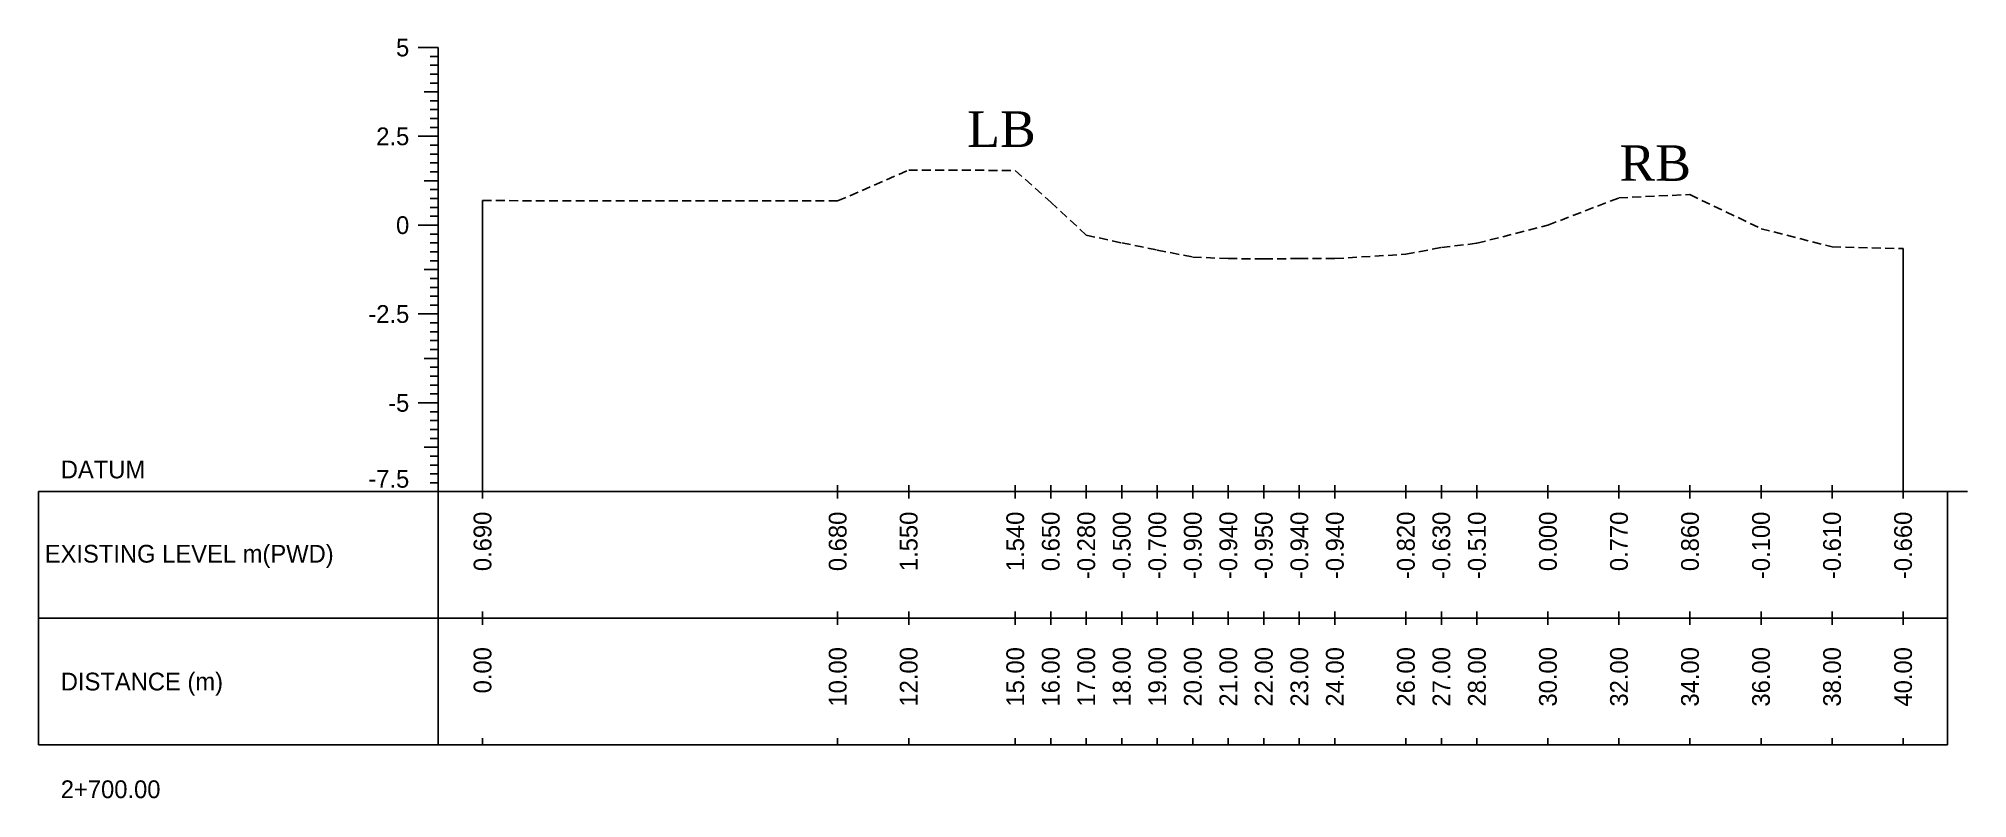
# Model space of a CAD drawing. Header units: inches. Extents: x 6579 to 9220, y -2276 to -1013.
# Drawn here: x 7905.2 to 7959.5, y -1494.5 to -1473.1 of the extents above; entities that cross this region are included whole.
import ezdxf
from ezdxf.enums import TextEntityAlignment as Align

# ---------------------------------------------------------------- set-up
doc = ezdxf.new("R2010")
doc.units = ezdxf.units.IN
doc.header["$MEASUREMENT"] = 0
doc.linetypes.add('HIDDEN', pattern=[0.375, 0.25, -0.125])
doc.layers.add('CS_Drawing', color=7, linetype='Continuous')
doc.layers.add('GL', color=3, linetype='HIDDEN')
doc.styles.add('romans', font='romans.shx')

msp = doc.modelspace()

# ---------------------------------------------------------------- texts
at = {"char_height": 1, "width": 263.40586, "attachment_point": 1, "style": 'romans'}
for s, insert in [('{\\fTimes New Roman|b0|i0|c0|p18;LB}', (7931.349, -1475.191)), ('{\\fTimes New Roman|b0|i0|c0|p18;RB}', (7949.714, -1476.146))]:
    msp.add_mtext(s, dxfattribs=dict(at, insert=insert))
at = {"layer": 'CS_Drawing'}
for s, p in [('5', (7915.637, -1473.394)), ('2.5', (7915.637, -1475.894)), ('0', (7915.637, -1478.394)), ('-2.5', (7915.637, -1480.894)), ('-5', (7915.637, -1483.394))]:
    msp.add_text(s, height=0.5, dxfattribs=at).set_placement(p, align=Align.MIDDLE_RIGHT)
for s, p in [('DATUM', (7905.825, -1485.269)), ('EXISTING LEVEL m(PWD)', (7905.373, -1487.641)), ('DISTANCE (m)', (7905.825, -1491.238)), ('2+700.00', (7905.825, -1494.269))]:
    msp.add_text(s, height=0.5, dxfattribs=at).set_placement(p, align=Align.MIDDLE_LEFT)
msp.add_text('-7.5', height=0.5, dxfattribs=at).set_placement((7915.637, -1485.782), align=Align.RIGHT)
for s, p in [('0.690', (7917.7, -1486.457)), ('0.680', (7927.7, -1486.457)), ('1.550', (7929.7, -1486.457)), ('1.540', (7932.7, -1486.457)), ('0.650', (7933.7, -1486.457)), ('-0.280', (7934.7, -1486.457)), ('-0.500', (7935.7, -1486.457)), ('-0.700', (7936.7, -1486.457)), ('-0.900', (7937.7, -1486.457)), ('-0.940', (7938.7, -1486.457)), ('-0.950', (7939.7, -1486.457)), ('-0.940', (7940.7, -1486.457)), ('-0.940', (7941.7, -1486.457)), ('-0.820', (7943.7, -1486.457)), ('-0.630', (7944.7, -1486.457)), ('-0.510', (7945.7, -1486.457)), ('0.000', (7947.7, -1486.457)), ('0.770', (7949.7, -1486.457)), ('0.860', (7951.7, -1486.457)), ('-0.100', (7953.7, -1486.457)), ('-0.610', (7955.7, -1486.457)), ('-0.660', (7957.7, -1486.457)), ('0.00', (7917.7, -1490.269)), ('10.00', (7927.7, -1490.269)), ('12.00', (7929.7, -1490.269)), ('15.00', (7932.7, -1490.269)), ('16.00', (7933.7, -1490.269)), ('17.00', (7934.7, -1490.269)), ('18.00', (7935.7, -1490.269)), ('19.00', (7936.7, -1490.269)), ('20.00', (7937.7, -1490.269)), ('21.00', (7938.7, -1490.269)), ('22.00', (7939.7, -1490.269)), ('23.00', (7940.7, -1490.269)), ('24.00', (7941.7, -1490.269)), ('26.00', (7943.7, -1490.269)), ('27.00', (7944.7, -1490.269)), ('28.00', (7945.7, -1490.269)), ('30.00', (7947.7, -1490.269)), ('32.00', (7949.7, -1490.269)), ('34.00', (7951.7, -1490.269)), ('36.00', (7953.7, -1490.269)), ('38.00', (7955.7, -1490.269)), ('40.00', (7957.7, -1490.269))]:
    msp.add_text(s, height=0.5, rotation=90, dxfattribs=at).set_placement(p, align=Align.MIDDLE_RIGHT)

# ---------------------------------------------------------------- linework, layer by layer
at = {"layer": 'CS_Drawing'}
for p, q in [((7916.45, -1473.394), (7915.887, -1473.394)), ((7916.45, -1473.394), (7916.056, -1473.394)), ((7916.45, -1473.394), (7916.225, -1473.394)), ((7916.45, -1485.894), (7916.45, -1473.394)), ((7916.45, -1473.644), (7916.225, -1473.644)), ((7916.45, -1473.894), (7916.225, -1473.894)), ((7916.45, -1474.144), (7916.225, -1474.144)), ((7916.45, -1474.394), (7916.225, -1474.394)), ((7916.45, -1474.644), (7916.056, -1474.644)), ((7916.45, -1474.644), (7916.225, -1474.644)), ((7916.45, -1474.894), (7916.225, -1474.894)), ((7916.45, -1475.144), (7916.225, -1475.144)), ((7916.45, -1475.394), (7916.225, -1475.394)), ((7916.45, -1475.644), (7916.225, -1475.644)), ((7916.45, -1475.894), (7915.887, -1475.894)), ((7916.45, -1475.894), (7916.056, -1475.894)), ((7916.45, -1475.894), (7916.225, -1475.894)), ((7916.45, -1476.144), (7916.225, -1476.144)), ((7916.45, -1476.394), (7916.225, -1476.394)), ((7916.45, -1476.644), (7916.225, -1476.644)), ((7916.45, -1477.144), (7916.056, -1477.144)), ((7916.45, -1476.894), (7916.225, -1476.894)), ((7916.45, -1477.144), (7916.225, -1477.144)), ((7916.45, -1477.394), (7916.225, -1477.394)), ((7916.45, -1477.644), (7916.225, -1477.644)), ((7917.7, -1485.894), (7917.7, -1477.704)), ((7916.45, -1477.894), (7916.225, -1477.894)), ((7916.45, -1478.144), (7916.225, -1478.144)), ((7916.45, -1478.394), (7915.887, -1478.394)), ((7916.45, -1478.394), (7916.056, -1478.394)), ((7916.45, -1478.394), (7916.225, -1478.394)), ((7916.45, -1478.644), (7916.225, -1478.644)), ((7916.45, -1478.894), (7916.225, -1478.894)), ((7916.45, -1479.144), (7916.225, -1479.144)), ((7916.45, -1479.394), (7916.225, -1479.394)), ((7957.7, -1485.894), (7957.7, -1479.054)), ((7916.45, -1479.644), (7916.056, -1479.644)), ((7916.45, -1479.644), (7916.225, -1479.644)), ((7916.45, -1479.894), (7916.225, -1479.894)), ((7916.45, -1480.144), (7916.225, -1480.144)), ((7916.45, -1480.394), (7916.225, -1480.394)), ((7916.45, -1480.894), (7915.887, -1480.894)), ((7916.45, -1480.894), (7916.056, -1480.894)), ((7916.45, -1480.644), (7916.225, -1480.644)), ((7916.45, -1480.894), (7916.225, -1480.894)), ((7916.45, -1481.144), (7916.225, -1481.144)), ((7916.45, -1481.394), (7916.225, -1481.394)), ((7916.45, -1481.644), (7916.225, -1481.644)), ((7916.45, -1482.144), (7916.056, -1482.144)), ((7916.45, -1481.894), (7916.225, -1481.894)), ((7916.45, -1482.144), (7916.225, -1482.144)), ((7916.45, -1482.394), (7916.225, -1482.394)), ((7916.45, -1482.644), (7916.225, -1482.644)), ((7916.45, -1482.894), (7916.225, -1482.894)), ((7916.45, -1483.144), (7916.225, -1483.144)), ((7916.45, -1483.394), (7915.887, -1483.394)), ((7916.45, -1483.394), (7916.056, -1483.394)), ((7916.45, -1483.394), (7916.225, -1483.394)), ((7916.45, -1483.644), (7916.225, -1483.644)), ((7916.45, -1483.894), (7916.225, -1483.894)), ((7916.45, -1484.144), (7916.225, -1484.144)), ((7916.45, -1484.644), (7916.056, -1484.644)), ((7916.45, -1484.394), (7916.225, -1484.394)), ((7916.45, -1484.644), (7916.225, -1484.644)), ((7916.45, -1484.894), (7916.225, -1484.894)), ((7916.45, -1485.144), (7916.225, -1485.144)), ((7916.45, -1485.394), (7916.225, -1485.394)), ((7905.2, -1485.894), (7916.45, -1485.894)), ((7905.2, -1485.894), (7905.2, -1493.019)), ((7916.45, -1485.894), (7915.887, -1485.894)), ((7916.45, -1485.894), (7916.056, -1485.894)), ((7916.45, -1485.644), (7916.225, -1485.644)), ((7916.45, -1485.894), (7916.225, -1485.894)), ((7916.45, -1485.894), (7958.95, -1485.894)), ((7916.45, -1485.894), (7916.45, -1493.019)), ((7917.7, -1486.082), (7917.7, -1485.707)), ((7927.7, -1486.082), (7927.7, -1485.707)), ((7929.7, -1486.082), (7929.7, -1485.707)), ((7932.7, -1486.082), (7932.7, -1485.707)), ((7933.7, -1486.082), (7933.7, -1485.707)), ((7934.7, -1486.082), (7934.7, -1485.707)), ((7935.7, -1486.082), (7935.7, -1485.707)), ((7936.7, -1486.082), (7936.7, -1485.707)), ((7937.7, -1486.082), (7937.7, -1485.707)), ((7938.7, -1486.082), (7938.7, -1485.707)), ((7939.7, -1486.082), (7939.7, -1485.707)), ((7940.7, -1486.082), (7940.7, -1485.707)), ((7941.7, -1486.082), (7941.7, -1485.707)), ((7943.7, -1486.082), (7943.7, -1485.707)), ((7944.7, -1486.082), (7944.7, -1485.707)), ((7945.7, -1486.082), (7945.7, -1485.707)), ((7947.7, -1486.082), (7947.7, -1485.707)), ((7949.7, -1486.082), (7949.7, -1485.707)), ((7951.7, -1486.082), (7951.7, -1485.707)), ((7953.7, -1486.082), (7953.7, -1485.707)), ((7955.7, -1486.082), (7955.7, -1485.707)), ((7957.7, -1486.082), (7957.7, -1485.707)), ((7958.95, -1485.894), (7959.512, -1485.894)), ((7958.95, -1485.894), (7959.343, -1485.894)), ((7958.95, -1485.894), (7959.175, -1485.894)), ((7958.95, -1485.894), (7958.95, -1493.019)), ((7905.2, -1489.457), (7916.45, -1489.457)), ((7916.45, -1489.457), (7958.95, -1489.457)), ((7916.45, -1489.457), (7958.95, -1489.457)), ((7917.7, -1489.644), (7917.7, -1489.269)), ((7927.7, -1489.644), (7927.7, -1489.269)), ((7929.7, -1489.644), (7929.7, -1489.269)), ((7932.7, -1489.644), (7932.7, -1489.269)), ((7933.7, -1489.644), (7933.7, -1489.269)), ((7934.7, -1489.644), (7934.7, -1489.269)), ((7935.7, -1489.644), (7935.7, -1489.269)), ((7936.7, -1489.644), (7936.7, -1489.269)), ((7937.7, -1489.644), (7937.7, -1489.269)), ((7938.7, -1489.644), (7938.7, -1489.269)), ((7939.7, -1489.644), (7939.7, -1489.269)), ((7940.7, -1489.644), (7940.7, -1489.269)), ((7941.7, -1489.644), (7941.7, -1489.269)), ((7943.7, -1489.644), (7943.7, -1489.269)), ((7944.7, -1489.644), (7944.7, -1489.269)), ((7945.7, -1489.644), (7945.7, -1489.269)), ((7947.7, -1489.644), (7947.7, -1489.269)), ((7949.7, -1489.644), (7949.7, -1489.269)), ((7951.7, -1489.644), (7951.7, -1489.269)), ((7953.7, -1489.644), (7953.7, -1489.269)), ((7955.7, -1489.644), (7955.7, -1489.269)), ((7957.7, -1489.644), (7957.7, -1489.269)), ((7905.2, -1493.019), (7916.45, -1493.019)), ((7916.45, -1493.019), (7958.95, -1493.019)), ((7917.7, -1493.019), (7917.7, -1492.832)), ((7927.7, -1493.019), (7927.7, -1492.832)), ((7929.7, -1493.019), (7929.7, -1492.832)), ((7932.7, -1493.019), (7932.7, -1492.832)), ((7933.7, -1493.019), (7933.7, -1492.832)), ((7934.7, -1493.019), (7934.7, -1492.832)), ((7935.7, -1493.019), (7935.7, -1492.832)), ((7936.7, -1493.019), (7936.7, -1492.832)), ((7937.7, -1493.019), (7937.7, -1492.832)), ((7938.7, -1493.019), (7938.7, -1492.832)), ((7939.7, -1493.019), (7939.7, -1492.832)), ((7940.7, -1493.019), (7940.7, -1492.832)), ((7941.7, -1493.019), (7941.7, -1492.832)), ((7943.7, -1493.019), (7943.7, -1492.832)), ((7944.7, -1493.019), (7944.7, -1492.832)), ((7945.7, -1493.019), (7945.7, -1492.832)), ((7947.7, -1493.019), (7947.7, -1492.832)), ((7949.7, -1493.019), (7949.7, -1492.832)), ((7951.7, -1493.019), (7951.7, -1492.832)), ((7953.7, -1493.019), (7953.7, -1492.832)), ((7955.7, -1493.019), (7955.7, -1492.832)), ((7957.7, -1493.019), (7957.7, -1492.832))]:
    msp.add_line(p, q, dxfattribs=at)
at = {"layer": 'GL'}
msp.add_lwpolyline([(7917.7, -1477.704), (7927.7, -1477.714), (7929.7, -1476.844), (7932.7, -1476.854), (7933.7, -1477.744), (7934.7, -1478.674), (7935.7, -1478.894), (7936.7, -1479.094), (7937.7, -1479.294), (7938.7, -1479.334), (7939.7, -1479.344), (7940.7, -1479.334), (7941.7, -1479.334), (7943.7, -1479.214), (7944.7, -1479.024), (7945.7, -1478.904), (7947.7, -1478.394), (7949.7, -1477.624), (7951.7, -1477.534), (7953.7, -1478.494), (7955.7, -1479.004), (7957.7, -1479.054)], dxfattribs=at)

msp.set_redraw_order([(e.dxf.handle, doc.entitydb.next_handle()) for e in msp.query("TEXT MTEXT ATTDEF DIMENSION ARC_DIMENSION")])  # texts and dimensions are drawn at this point

doc.saveas('drawing.dxf')
